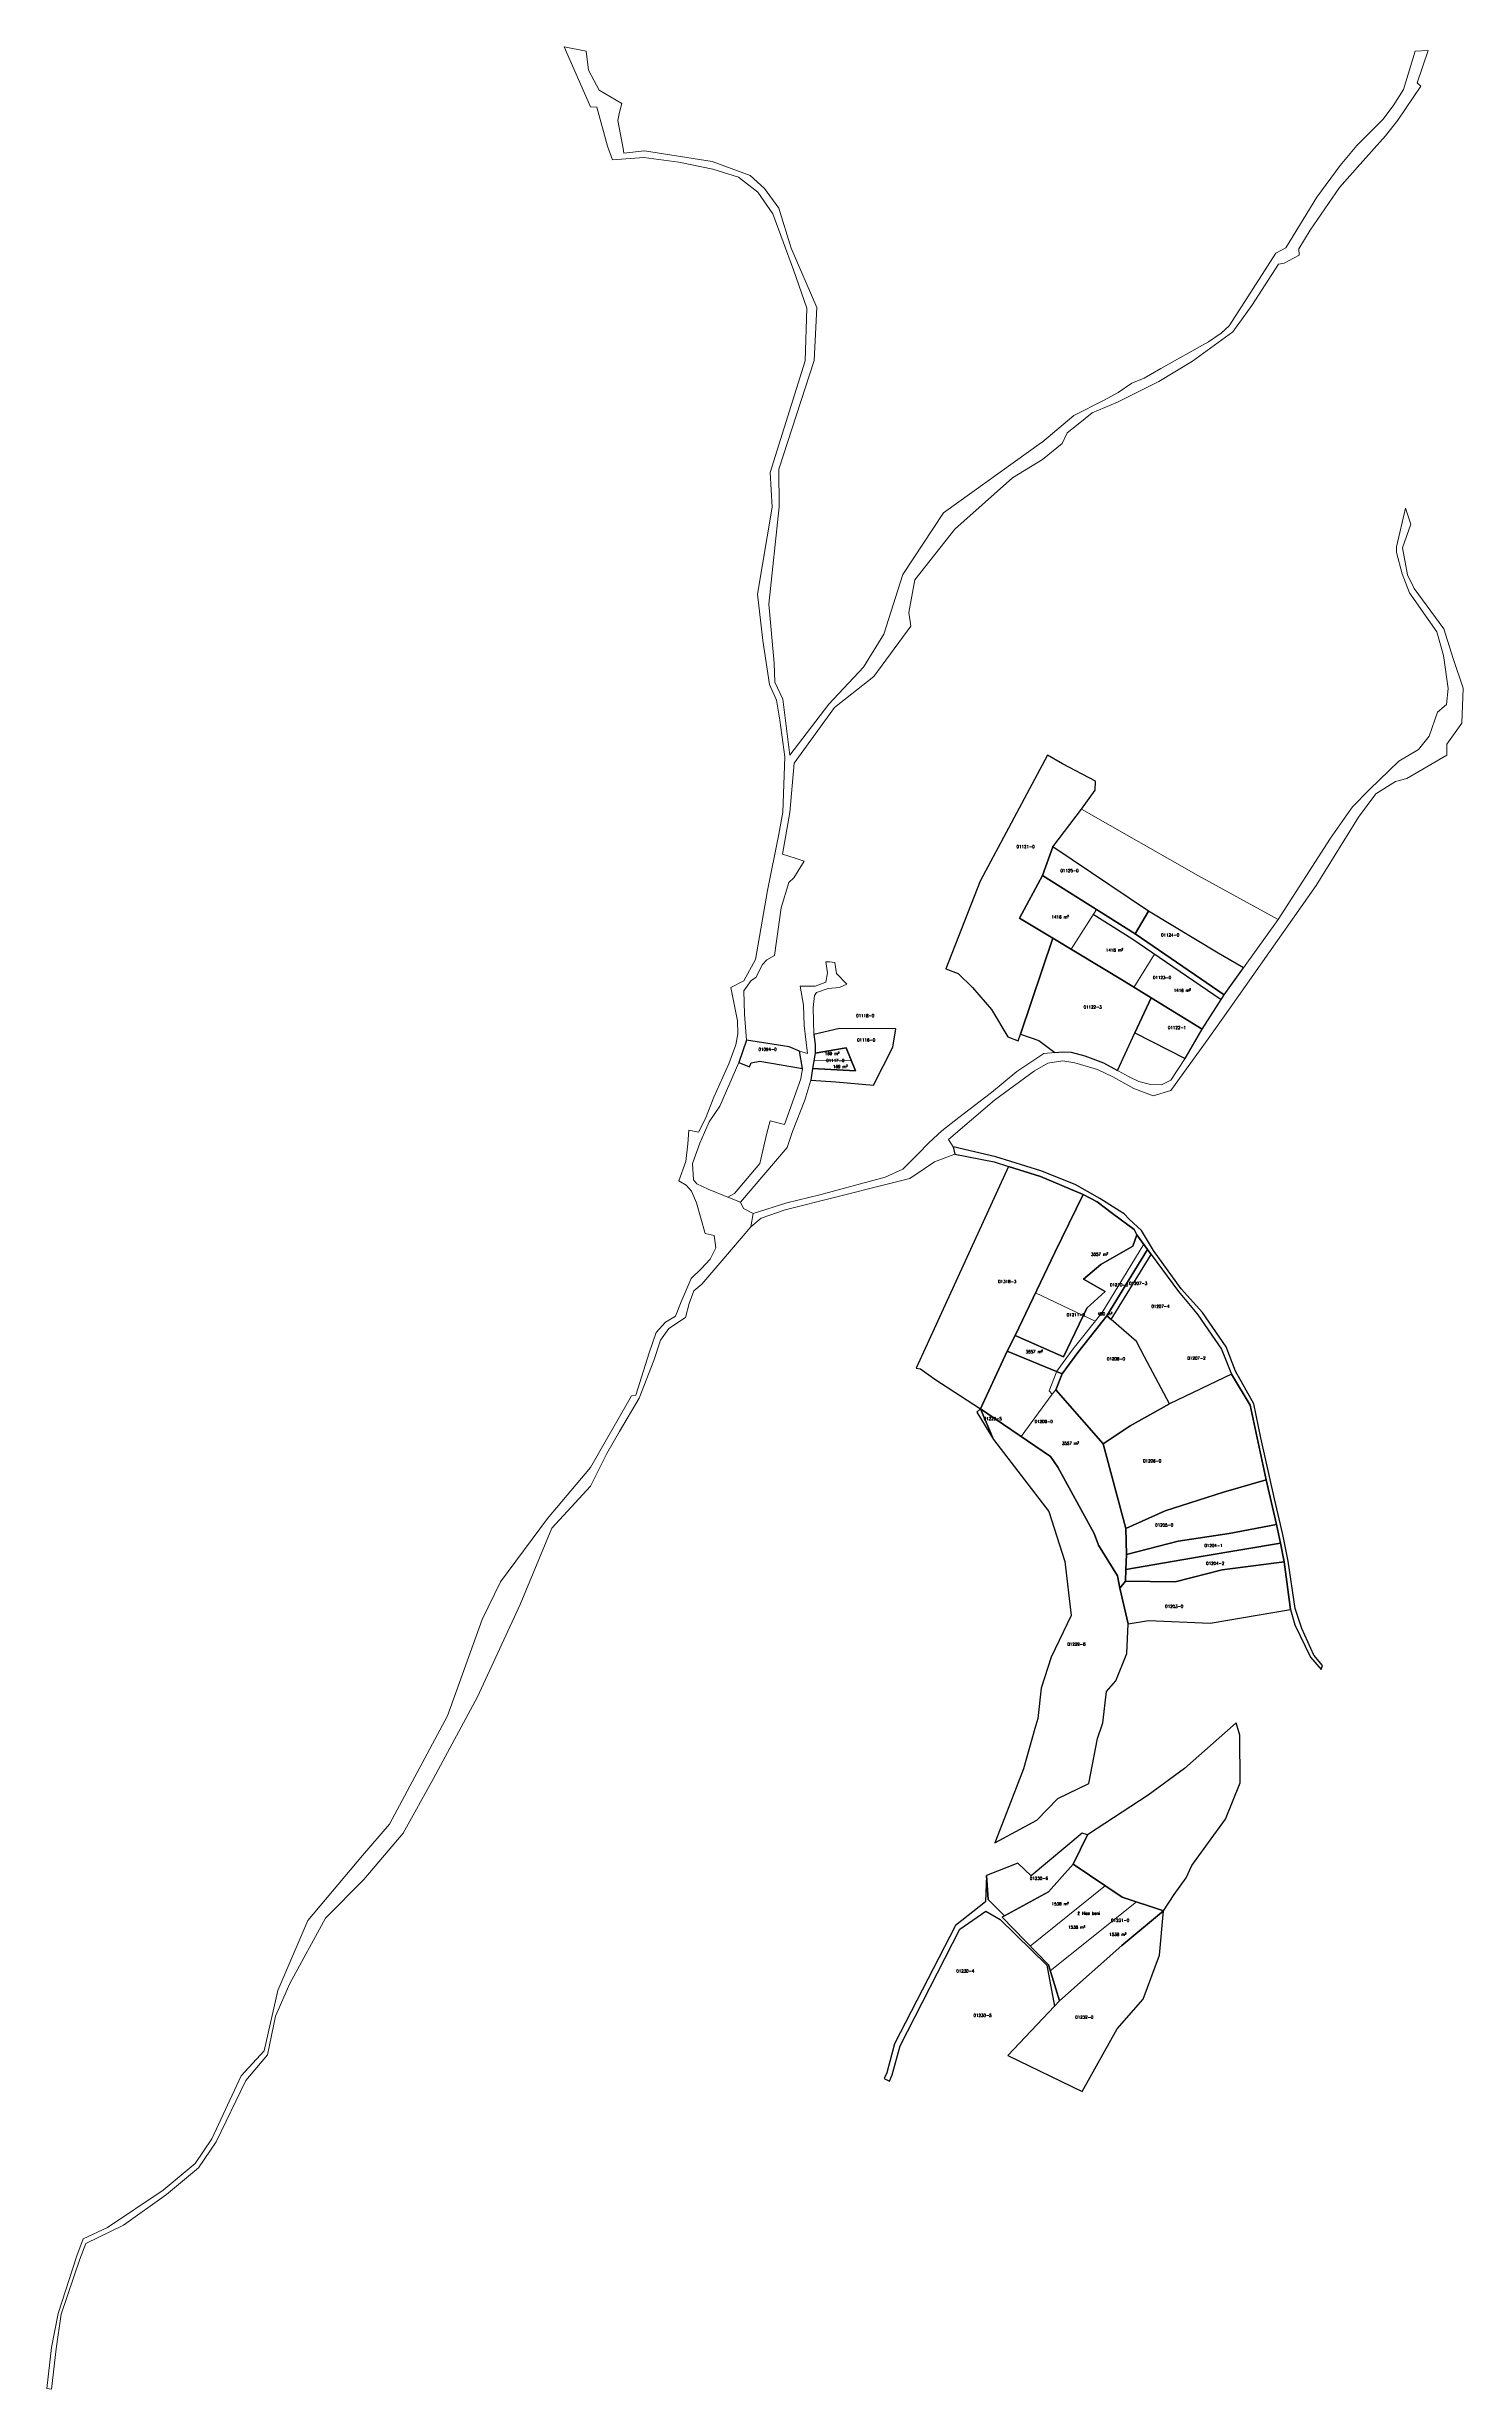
# Model space of a CAD drawing. Header units: metres. Extents: x 7510550 to 7511528, y 4687677 to 4689293.
import ezdxf

# ---------------------------------------------------------------- set-up
doc = ezdxf.new("R2010")
doc.units = ezdxf.units.M
for name, color, linetype, lineweight in [('Ndarje e re', 1, 'Continuous', 0), ('NERODIME_E_EPERME_PAR_PARC', 7, 'Continuous', 0), ('Nr Parceles Baze', 7, 'Continuous', 0), ('Nr-Kojshi', 251, 'Continuous', 0), ('Parc-Kojshi', 251, 'Continuous', 0), ('Parc-Re', 1, 'Continuous', 0), ('Parcela Baze', 7, 'Continuous', 0), ('ZASKOK_PAR_PARCELGEOM_ILI', 7, 'Continuous', 0)]:
    doc.layers.add(name, color=color, linetype=linetype, lineweight=lineweight)
doc.styles.get("Standard").update_dxf_attribs({"font": 'simplex.shx'})

msp = doc.modelspace()

# ---------------------------------------------------------------- linework, layer by layer
at = {"layer": 'Ndarje e re', "flags": 128}
for points in [[(7511256.9, 4688670.4), (7511274.4, 4688697.9)], [(7511300.2, 4688644.1), (7511314.6, 4688666.9)], [(7511105.3, 4688593.6), (7511079.4, 4688593.3)], [(7511243.8, 4688363.4), (7511241.8, 4688365.6), (7511247.2, 4688379.3), (7511258.5, 4688394.6), (7511278.3, 4688419.8), (7511307.2, 4688466.8)], [(7511273.5, 4688413.7), (7511232.4, 4688433.3)], [(7511243.8, 4688363.4), (7511222.5, 4688334.1)], [(7511246.5, 4688366.4), (7511243.8, 4688363.4)], [(7511228.8, 4687982.4), (7511280.6, 4688024.2)], [(7511242.6, 4687965.3), (7511302, 4688013.1)]]:
    msp.add_lwpolyline(points, dxfattribs=at)
at = {"layer": 'Ndarje e re', "lineweight": -3, "flags": 128}
msp.add_lwpolyline([(7511360.5, 4688635.6), (7511299, 4688677.6), (7511272.3, 4688694.5)], dxfattribs=at)
at = {"layer": 'NERODIME_E_EPERME_PAR_PARC', "lineweight": -3, "flags": 128}
msp.add_lwpolyline([(7511294.5, 4688234.2), (7511294.8, 4688242.4), (7511295.2, 4688252.6), (7511294.7, 4688270.7), (7511279, 4688329.1), (7511246.5, 4688366.4), (7511250.7, 4688377.4), (7511261.6, 4688392.1), (7511281.6, 4688417.5), (7511309.7, 4688463.2)], dxfattribs=at)
at = {"layer": 'Parc-Kojshi', "linetype": 'Continuous'}
for points in [[(7511035.9, 4688478.8), (7511037.5, 4688488.1), (7511030.8, 4688491.4), (7511028.8, 4688495.8), (7511020.1, 4688499.2), (7511006.4, 4688504.9), (7510998.7, 4688508.6), (7510996.3, 4688511.3), (7510995.6, 4688522.6), (7511000.6, 4688536.5), (7511007.2, 4688551.2), (7511014.4, 4688562.2), (7511027.5, 4688592.2), (7511032.8, 4688607.6), (7511031.6, 4688625.5), (7511031.1, 4688641.7), (7511036.2, 4688648.9), (7511039.4, 4688650.9), (7511044, 4688659.8), (7511047, 4688663.2), (7511052.1, 4688666.2), (7511056.7, 4688699), (7511062.2, 4688716.4), (7511065.6, 4688719.7), (7511072.8, 4688731.1), (7511066.5, 4688733.2), (7511057.8, 4688736.1), (7511062.9, 4688764.8), (7511065.7, 4688798.8), (7511093.6, 4688837.2), (7511120.7, 4688858.7), (7511146.4, 4688893.4), (7511145, 4688902.8), (7511149.1, 4688925.3), (7511176.6, 4688960.3), (7511216.6, 4688995.7), (7511237.3, 4689008.4), (7511250.7, 4689019.5), (7511254.2, 4689026.7), (7511261.8, 4689032.9), (7511271.6, 4689040.7), (7511289.1, 4689047.9), (7511317.5, 4689062.3), (7511340.7, 4689076.3), (7511368.5, 4689096.6), (7511381.7, 4689114.7), (7511400.1, 4689143.1), (7511404.1, 4689143.8), (7511414.4, 4689149.4), (7511414.1, 4689153.7), (7511421.9, 4689166.6), (7511442.2, 4689196.2), (7511456.6, 4689212.3), (7511474.1, 4689231.8), (7511482.4, 4689242.5), (7511498.4, 4689266), (7511495.9, 4689268.3), (7511503.5, 4689290.7), (7511494.4, 4689290.2), (7511486.4, 4689263.7), (7511479.4, 4689252.4), (7511472.1, 4689243.1), (7511454.1, 4689225.1), (7511442.7, 4689211.3), (7511426.6, 4689189.5), (7511405.1, 4689154.4), (7511398.3, 4689150.7), (7511374.9, 4689114.3), (7511366, 4689100.7), (7511360.5, 4689095.6), (7511351.8, 4689089.6), (7511318.8, 4689071.1), (7511307.3, 4689064.5), (7511299, 4689061), (7511289.5, 4689054.6), (7511279.7, 4689049.4), (7511258.8, 4689038.7), (7511236.7, 4689020.2), (7511236.5, 4689020.1), (7511168.8, 4688971.5), (7511140.9, 4688929), (7511127.7, 4688887.9), (7511113.6, 4688865.1), (7511089.7, 4688839.5), (7511062.9, 4688804.3), (7511058, 4688842.9), (7511052.5, 4688854.8), (7511051.9, 4688867.8), (7511048.3, 4688908.5), (7511055.5, 4688975.7), (7511055.2, 4689001.7), (7511079.7, 4689076.7), (7511081.5, 4689113.4), (7511063.7, 4689154.2), (7511055.1, 4689181.9), (7511045.4, 4689195.5), (7511035.4, 4689204.3), (7511009.2, 4689214.1), (7510962.5, 4689221.4), (7510948.2, 4689219.7), (7510947.7, 4689223), (7510944.1, 4689242.4), (7510945.2, 4689248), (7510946.9, 4689254.2), (7510931.2, 4689263.2), (7510923.8, 4689277.2), (7510922.2, 4689290.3), (7510907, 4689293.2), (7510925.1, 4689251.9), (7510929.5, 4689251.6), (7510936.9, 4689224.6), (7510940.3, 4689215.3), (7510961.9, 4689216.8), (7510986.1, 4689213.5), (7511009.7, 4689208.7), (7511027.3, 4689203.3), (7511040.7, 4689192.8), (7511051, 4689178), (7511065.3, 4689139.2), (7511074.6, 4689112.8), (7511073.3, 4689076.4), (7511049.2, 4688999.4), (7511050.6, 4688975.5), (7511040.4, 4688915.4), (7511044.1, 4688883.4), (7511048.8, 4688853.1), (7511053.7, 4688842.4), (7511055.8, 4688828.6), (7511059.4, 4688803.2), (7511057.9, 4688765.1), (7511055.1, 4688749.9), (7511047.3, 4688711), (7511039.1, 4688663.3), (7511031.1, 4688648.7), (7511022, 4688644.1), (7511026.6, 4688621), (7511027, 4688612), (7511025.5, 4688604.5), (7511020.7, 4688591.3), (7511010.3, 4688568.4), (7511004.6, 4688553.6), (7510999.7, 4688544.1), (7510993, 4688545.5), (7510992.3, 4688536.1), (7510991.1, 4688523.9), (7510986.2, 4688510.5), (7510991.3, 4688507.7), (7510994.9, 4688503.5), (7510998.4, 4688495.4), (7511004.4, 4688474.3), (7511010.5, 4688472.8), (7511011.6, 4688464.3), (7511007.7, 4688456.6), (7511001.7, 4688449.8), (7510994.7, 4688443.1), (7510987.7, 4688427.1), (7510983.8, 4688417.2), (7510976.9, 4688413), (7510970.6, 4688405.8), (7510965.7, 4688391.8), (7510956.4, 4688362.6), (7510953.4, 4688362.1), (7510925.1, 4688312.7), (7510895.4, 4688277.6), (7510863, 4688233.8), (7510850.3, 4688207.8), (7510826.5, 4688141.4), (7510786.4, 4688066.5), (7510767.8, 4688045), (7510730.1, 4688000.2), (7510709.4, 4687951.7), (7510700, 4687910.1), (7510684, 4687892.9), (7510663.8, 4687849.4), (7510652.4, 4687832.3), (7510630.1, 4687814), (7510591.7, 4687788.2), (7510575, 4687780.4), (7510570.6, 4687768.7), (7510557.8, 4687728.9), (7510553.1, 4687705.3), (7510549.9, 4687677.1), (7510553.1, 4687676.7), (7510556.4, 4687704.6), (7510559.8, 4687728.4), (7510572.6, 4687766.3), (7510576.8, 4687777.2), (7510602.8, 4687789.9), (7510632.5, 4687811.1), (7510654.5, 4687829.5), (7510666.7, 4687847.4), (7510687.2, 4687889.7), (7510702.3, 4687907.4), (7510707.8, 4687934), (7510717.7, 4687956.6), (7510742.2, 4688001.8), (7510768.7, 4688028.3), (7510795.9, 4688060.4), (7510816.8, 4688098), (7510847.3, 4688154.5), (7510876.6, 4688218.1), (7510898.4, 4688270.9), (7510925.3, 4688299.9), (7510936.4, 4688322.3), (7510945.3, 4688337.6), (7510958.9, 4688360.6), (7510969, 4688386.6), (7510973.5, 4688400.6), (7510979.2, 4688408.6), (7510990.7, 4688416.3), (7510993.2, 4688426), (7510996.6, 4688434.6), (7511002, 4688439.3), (7511015.9, 4688455.4), (7511035.9, 4688478.8)], [(7511455.4, 4688761.6), (7511467.4, 4688777.6), (7511480.8, 4688786.1), (7511488.7, 4688788.3), (7511516.3, 4688804.3), (7511516.4, 4688811.9), (7511526.6, 4688826.4), (7511527.6, 4688850.6), (7511520.6, 4688871.1), (7511514.2, 4688891.6), (7511493.9, 4688919.4), (7511489.2, 4688928.8), (7511485.8, 4688947.4), (7511491.5, 4688963.7), (7511487.9, 4688974.8), (7511481.7, 4688948.2), (7511481.6, 4688944.2), (7511485.4, 4688929.6), (7511490.5, 4688916.4), (7511509.5, 4688889.5), (7511514.1, 4688873.1), (7511517.3, 4688850.4), (7511516.1, 4688839.4), (7511509.9, 4688834.1), (7511504.1, 4688817.5), (7511496.7, 4688808.3), (7511483.1, 4688800.1), (7511462.9, 4688780.7), (7511451.2, 4688768.6), (7511447.4, 4688763.1), (7511436.1, 4688747), (7511399.8, 4688690.9), (7511376, 4688657.5), (7511362.7, 4688638.9), (7511347.5, 4688615.3), (7511335.1, 4688594.1), (7511325.9, 4688580), (7511319.4, 4688576.8), (7511311.8, 4688577.1), (7511303.7, 4688579.2), (7511297, 4688582.3), (7511279.4, 4688592.1), (7511266.5, 4688596.8), (7511257, 4688599.3), (7511251.2, 4688599.6), (7511238.2, 4688598.5), (7511219.4, 4688586), (7511201.9, 4688571.6), (7511179.5, 4688554.2), (7511167.8, 4688545.1), (7511159, 4688537), (7511150.9, 4688528.7), (7511140.7, 4688518.7), (7511128.5, 4688513), (7511083.5, 4688501), (7511060.7, 4688495.4), (7511037.5, 4688488.1), (7511035.9, 4688478.8), (7511043.1, 4688484.8), (7511059.5, 4688490.6), (7511129, 4688508.1), (7511145.6, 4688512.2), (7511155.5, 4688518.9), (7511162.6, 4688523.6), (7511176.7, 4688528.9), (7511175.5, 4688534), (7511172.4, 4688539), (7511204, 4688566.3), (7511231.6, 4688586.5), (7511240.8, 4688591.7), (7511251.2, 4688593.5), (7511259.6, 4688592.1), (7511275.1, 4688587.5), (7511285.7, 4688582.3), (7511300.3, 4688574.3), (7511313.5, 4688569.2), (7511325.9, 4688572.9), (7511351.5, 4688608.6), (7511366.8, 4688630), (7511426.2, 4688714.3), (7511455.4, 4688761.6)], [(7511399.8, 4688690.9), (7511344.9, 4688721), (7511264.1, 4688767.1), (7511244.3, 4688741.1), (7511310.3, 4688696.6), (7511358.4, 4688667.7), (7511376, 4688657.5), (7511399.8, 4688690.9)], [(7511060.9, 4688533.6), (7511064.6, 4688544.7), (7511073.2, 4688566.3), (7511077.4, 4688580.1), (7511078.5, 4688588.1), (7511080.4, 4688598.6), (7511080.3, 4688604.7), (7511079.4, 4688611.6), (7511079, 4688630.2), (7511079.8, 4688638.5), (7511081.2, 4688640.6), (7511089.3, 4688643.4), (7511097.1, 4688643.9), (7511102.1, 4688646.3), (7511095.1, 4688653.6), (7511093.8, 4688661.3), (7511090.2, 4688661.7), (7511087.7, 4688661.7), (7511088.9, 4688654.2), (7511087.7, 4688647.8), (7511080.3, 4688645), (7511070, 4688645), (7511072.2, 4688631.7), (7511072.8, 4688617.7), (7511075, 4688598.5), (7511069.4, 4688600.1), (7511071.5, 4688588), (7511070.4, 4688580.9), (7511059.2, 4688549.5), (7511049.3, 4688552), (7511047, 4688543.4), (7511042.1, 4688522.6), (7511024.6, 4688501.8), (7511020.1, 4688499.2), (7511028.8, 4688495.8), (7511060.9, 4688533.6)]]:
    msp.add_lwpolyline(points, close=True, dxfattribs=at)
at = {"layer": 'Parc-Kojshi', "lineweight": -3, "flags": 128}
for points in [[(7511244.3, 4688678), (7511221.3, 4688691.8), (7511237.3, 4688721.4), (7511244.3, 4688741.1), (7511264.1, 4688767.1), (7511273.5, 4688780.1), (7511273.8, 4688786.5), (7511251.1, 4688798.3), (7511240.7, 4688804.3), (7511194.3, 4688717.3), (7511170.6, 4688656.8), (7511179, 4688653.6), (7511188.8, 4688644), (7511202, 4688628.8), (7511213.4, 4688610), (7511220.5, 4688607.1), (7511222.1, 4688611.9)], [(7511244.3, 4688741.1), (7511237.3, 4688721.4), (7511301.2, 4688681), (7511310.3, 4688696.6)], [(7511358.4, 4688667.7), (7511310.3, 4688696.6), (7511301.2, 4688681), (7511362.7, 4688638.9), (7511376, 4688657.5)], [(7511293.5, 4688648.3), (7511244.3, 4688678), (7511222.1, 4688611.9), (7511234.6, 4688607.4), (7511245.8, 4688599.2), (7511251.2, 4688599.6), (7511257, 4688599.3), (7511266.5, 4688596.8), (7511279.4, 4688592.1), (7511288.9, 4688586.7), (7511301, 4688612.7), (7511312.2, 4688636.8)], [(7511347.5, 4688615.3), (7511312.2, 4688636.8), (7511301, 4688612.7), (7511335.7, 4688595.1)], [(7511347.7, 4688419.6), (7511332.9, 4688436), (7511313.8, 4688462.4), (7511305.5, 4688476.2), (7511297.1, 4688484.2), (7511293.7, 4688487.8), (7511290.7, 4688489.7), (7511276.7, 4688498.3), (7511259.7, 4688508.1), (7511236.1, 4688517.4), (7511204.9, 4688527.1), (7511175.5, 4688534), (7511176.7, 4688528.9), (7511203.9, 4688523.6), (7511213.7, 4688520.5), (7511235.8, 4688513.6), (7511265.4, 4688501.2), (7511274.9, 4688496.1), (7511285.5, 4688488.1), (7511300.4, 4688476.9), (7511302.4, 4688473.4), (7511309.7, 4688463.2), (7511312.2, 4688459.7), (7511331, 4688434.1), (7511341.4, 4688421.8), (7511344.5, 4688418.1), (7511360.8, 4688394.5), (7511367.6, 4688377.1), (7511380.6, 4688355.7), (7511391.6, 4688304.3), (7511398.8, 4688273.5), (7511401.4, 4688260.5), (7511404.1, 4688247.6), (7511408.5, 4688214.8), (7511411.3, 4688204.1), (7511422.3, 4688181.9), (7511429.6, 4688173.4), (7511430.4, 4688176.2), (7511424.5, 4688183.2), (7511416.2, 4688201.6), (7511411.6, 4688215.4), (7511406.8, 4688248), (7511403.2, 4688266.6), (7511397.4, 4688291.1), (7511388, 4688333.3), (7511383.1, 4688356.7), (7511370.5, 4688379.3), (7511363.9, 4688396.1)], [(7511265.4, 4688501.2), (7511235.8, 4688513.6), (7511213.7, 4688520.5), (7511150, 4688381.4), (7511153.1, 4688380.8), (7511162.8, 4688373.6), (7511194.4, 4688353.2), (7511212.8, 4688393.1), (7511218.4, 4688403.8), (7511245.8, 4688461.2)], [(7511312.2, 4688459.7), (7511309.7, 4688463.2), (7511281.6, 4688417.5), (7511284.7, 4688414.8)], [(7511302.1, 4688399.6), (7511284.7, 4688414.8), (7511281.6, 4688417.5), (7511261.6, 4688392.1), (7511250.7, 4688377.4), (7511246.5, 4688366.4), (7511279, 4688329.1), (7511297.7, 4688341.6), (7511324.8, 4688356.6), (7511307.7, 4688389)], [(7511391.6, 4688304.3), (7511380.6, 4688355.7), (7511367.6, 4688377.1), (7511324.8, 4688356.6), (7511297.7, 4688341.6), (7511279, 4688329.1), (7511294.7, 4688270.7), (7511321.9, 4688282.8), (7511362.1, 4688295.7)], [(7511194.4, 4688353.2), (7511192, 4688351), (7511203.5, 4688332)], [(7511247.8, 4688312.9), (7511242.7, 4688320.4), (7511194.4, 4688353.2), (7511203.5, 4688332), (7511241.7, 4688282.3), (7511252.6, 4688247.9), (7511256.9, 4688210.6), (7511243.2, 4688181.8), (7511236.4, 4688160.5), (7511233.9, 4688139.5), (7511231.9, 4688132.6), (7511224.1, 4688104.7), (7511211.2, 4688071.4), (7511204.3, 4688053.6), (7511233.3, 4688069.4), (7511247.8, 4688084.3), (7511269.3, 4688094.7), (7511275.1, 4688125.6), (7511278.8, 4688136.5), (7511281.5, 4688158.1), (7511287.9, 4688165.4), (7511295.4, 4688184.4), (7511296.3, 4688204.8), (7511290.5, 4688229.4), (7511288.9, 4688238), (7511275.8, 4688259.1), (7511272.8, 4688267.3)], [(7511398.8, 4688273.5), (7511391.6, 4688304.3), (7511362.1, 4688295.7), (7511321.9, 4688282.8), (7511294.7, 4688270.7), (7511295.2, 4688252.6), (7511330.9, 4688262), (7511366.1, 4688267.2)], [(7511348.1, 4688251.5), (7511401.4, 4688260.5), (7511398.8, 4688273.5), (7511366.1, 4688267.2), (7511330.9, 4688262), (7511295.2, 4688252.6), (7511294.8, 4688242.4)], [(7511404.1, 4688247.6), (7511361.2, 4688242.1), (7511328.7, 4688233.8), (7511294.5, 4688234.2), (7511290.5, 4688229.4), (7511296.3, 4688204.8), (7511310.4, 4688207.2), (7511352.9, 4688205.3), (7511408.5, 4688214.8)], [(7511361.2, 4688242.1), (7511404.1, 4688247.6), (7511401.4, 4688260.5), (7511348.1, 4688251.5), (7511294.8, 4688242.4), (7511294.5, 4688234.2), (7511328.7, 4688233.8)], [(7511363.5, 4688070), (7511373.7, 4688095.1), (7511373.4, 4688127.9), (7511371, 4688136.5), (7511335.3, 4688105), (7511310.1, 4688086.6), (7511268.3, 4688059.2), (7511258.4, 4688039), (7511292.2, 4688016.3), (7511320.8, 4688006.8), (7511328.2, 4688018.1), (7511336.5, 4688029.6), (7511340.3, 4688038), (7511351.9, 4688054)], [(7511258.4, 4688039), (7511268.3, 4688059.2), (7511264.7, 4688060.4), (7511229.4, 4688030.9), (7511220.1, 4688039.6), (7511198.5, 4688031.1), (7511199.7, 4688014.5), (7511211.1, 4688003.3), (7511241.4, 4688020)], [(7511199.7, 4688014.5), (7511198.5, 4688031.1), (7511197.8, 4688013), (7511177.1, 4687996.7), (7511135.1, 4687915), (7511129.7, 4687895), (7511128, 4687891), (7511131.6, 4687889.3), (7511133.5, 4687893.7), (7511138.9, 4687913.6), (7511180.2, 4687994.1), (7511198.1, 4688006.5), (7511207.9, 4688000.9), (7511240.2, 4687969.3), (7511245.6, 4687941), (7511249, 4687944.6), (7511241.4, 4687969.4), (7511209.4, 4688002.4), (7511211.1, 4688003.3)], [(7511306.8, 4687945.7), (7511318, 4687976.2), (7511320.8, 4688006.8), (7511291.9, 4687982.8), (7511249, 4687944.6), (7511245.6, 4687941), (7511213.3, 4687907), (7511264.6, 4687882.1), (7511288.7, 4687925.3)]]:
    msp.add_lwpolyline(points, close=True, dxfattribs=at)
at = {"layer": 'Parc-Re', "lineweight": -3, "flags": 128}
msp.add_lwpolyline([(7511218.4, 4688403.8), (7511212.8, 4688393.1), (7511194.4, 4688353.2), (7511242.7, 4688320.4), (7511247.8, 4688312.9), (7511272.8, 4688267.3), (7511275.8, 4688259.1), (7511288.9, 4688238), (7511290.5, 4688229.4), (7511294.5, 4688234.2), (7511294.8, 4688242.4), (7511295.2, 4688252.6), (7511294.7, 4688270.7), (7511279, 4688329.1), (7511246.5, 4688366.4), (7511250.7, 4688377.4), (7511261.6, 4688392.1), (7511281.6, 4688417.5), (7511309.7, 4688463.2), (7511302.4, 4688473.4), (7511300.4, 4688476.9), (7511285.5, 4688488.1), (7511274.9, 4688496.1), (7511265.4, 4688501.2), (7511245.8, 4688461.2)], close=True, dxfattribs=at)
at = {"layer": 'Parcela Baze', "lineweight": -3, "flags": 128}
for points in [[(7511362.7, 4688638.9), (7511301.2, 4688681), (7511237.3, 4688721.4), (7511221.3, 4688691.8), (7511244.3, 4688678), (7511293.5, 4688648.3), (7511312.2, 4688636.8), (7511347.5, 4688615.3)], [(7511069.4, 4688600.1), (7511062.3, 4688603), (7511032.8, 4688607.6), (7511027.5, 4688592.2), (7511034.9, 4688589.2), (7511036.1, 4688591.9), (7511042.2, 4688593.1), (7511071.5, 4688588)], [(7511133.8, 4688602.8), (7511135.9, 4688615.5), (7511097.1, 4688615.8), (7511079.4, 4688611.6), (7511080.3, 4688604.7), (7511080.4, 4688598.6), (7511101.6, 4688602.4), (7511108.2, 4688586.6), (7511078.5, 4688588.1), (7511077.4, 4688580.1), (7511094.6, 4688578.8), (7511120.6, 4688576.7)], [(7511101.6, 4688602.4), (7511080.4, 4688598.6), (7511078.5, 4688588.1), (7511108.2, 4688586.6)], [(7511267.8, 4688422.8), (7511280.4, 4688434.3), (7511265.5, 4688442.8), (7511277.4, 4688452.9), (7511299.5, 4688465.4), (7511302.4, 4688473.4), (7511300.4, 4688476.9), (7511285.5, 4688488.1), (7511274.9, 4688496.1), (7511265.4, 4688501.2), (7511245.8, 4688461.2), (7511218.4, 4688403.8), (7511251.8, 4688389.1)], [(7511218.4, 4688403.8), (7511212.8, 4688393.1), (7511250.7, 4688377.4), (7511261.6, 4688392.1), (7511281.6, 4688417.5), (7511309.7, 4688463.2), (7511302.4, 4688473.4), (7511299.5, 4688465.4), (7511277.4, 4688452.9), (7511265.5, 4688442.8), (7511280.4, 4688434.3), (7511267.8, 4688422.8), (7511251.8, 4688389.1)], [(7511246.5, 4688366.4), (7511250.7, 4688377.4), (7511212.8, 4688393.1), (7511194.4, 4688353.2), (7511242.7, 4688320.4), (7511247.8, 4688312.9), (7511272.8, 4688267.3), (7511275.8, 4688259.1), (7511288.9, 4688238), (7511290.5, 4688229.4), (7511294.5, 4688234.2), (7511294.8, 4688242.4), (7511295.2, 4688252.6), (7511294.7, 4688270.7), (7511279, 4688329.1)], [(7511292.2, 4688016.3), (7511258.4, 4688039), (7511241.4, 4688020), (7511211.1, 4688003.3), (7511209.4, 4688002.4), (7511241.4, 4687969.4), (7511249, 4687944.6), (7511291.9, 4687982.8), (7511320.8, 4688006.8)]]:
    msp.add_lwpolyline(points, close=True, dxfattribs=at)
at = {"layer": 'ZASKOK_PAR_PARCELGEOM_ILI', "color": 7, "linetype": 'Continuous'}
msp.add_lwpolyline([(7511237.3, 4688721.4), (7511244.3, 4688741.1), (7511264.1, 4688767.1), (7511273.5, 4688780.1), (7511273.8, 4688786.5), (7511251.1, 4688798.3), (7511240.7, 4688804.3), (7511194.3, 4688717.3), (7511170.6, 4688656.8), (7511179, 4688653.6), (7511188.8, 4688644), (7511202, 4688628.8), (7511213.4, 4688610), (7511220.5, 4688607.1), (7511244.3, 4688678), (7511221.3, 4688691.8), (7511237.3, 4688721.4)], close=True, dxfattribs=at)

# ---------------------------------------------------------------- texts
at = {"layer": 'Ndarje e re'}
for s, p in [('1416 m²', (7511243.5, 4688691.7)), ('1416 m²', (7511281, 4688668.8)), ('1416 m²', (7511327.8, 4688641)), ('169 m²', (7511086.9, 4688597.4)), ('169 m²', (7511092.6, 4688588.4)), ('3557 m²', (7511270.7, 4688458.9)), ('480 m²', (7511275.3, 4688417.8)), ('3557 m²', (7511225.6, 4688391.6)), ('3557 m²', (7511250.6, 4688328.4)), ('1538 m²', (7511243.5, 4688010.6)), ('2 Hise beni', (7511261.3, 4688004.1)), ('1538 m²', (7511254.9, 4687994.5)), ('1538 m²', (7511283.3, 4687989.5))]:
    msp.add_text(s, height=2, dxfattribs=at).set_placement(p)
at = {"layer": 'Nr Parceles Baze'}
for s, p in [('01123-0', (7511313.5, 4688649.9)), ('01094-0', (7511041.2, 4688600.3)), ('01117-0', (7511087.9, 4688592.6)), ('01210-0', (7511283.8, 4688437.8)), ('01211-0', (7511254, 4688417.1)), ('01209-0', (7511231.8, 4688343.5)), ('01231-0', (7511284.6, 4687999.2))]:
    msp.add_text(s, height=2, dxfattribs=at).set_placement(p)
at = {"layer": 'Nr-Kojshi'}
for s, p in [('01121-0', (7511219.3, 4688740.2)), ('01125-0', (7511249.6, 4688723.7)), ('01124-0', (7511319.1, 4688679.2)), ('01118-0', (7511108.6, 4688623.5)), ('01122-3', (7511265.6, 4688629.5)), ('01116-0', (7511109.2, 4688606.8)), ('01122-1', (7511323.8, 4688615.3)), ('01318-3', (7511206.6, 4688440.1)), ('01207-3', (7511297, 4688438.8)), ('01207-4', (7511312.4, 4688422.9)), ('01208-0', (7511281.7, 4688386.7)), ('01207-2', (7511337.3, 4688387.2)), ('01229-5', (7511196.6, 4688345.4)), ('01206-0', (7511306.7, 4688316.3)), ('01205-0', (7511315, 4688272)), ('01204-1', (7511349, 4688257.9)), ('01204-2', (7511350.2, 4688245.6)), ('01203-0', (7511321.9, 4688215.9)), ('01229-6', (7511254.4, 4688189.8)), ('01230-6', (7511228.5, 4688028.2)), ('01230-4', (7511177.7, 4687964.2)), ('01230-5', (7511189.6, 4687933.6)), ('01232-0', (7511259.8, 4687932.4))]:
    msp.add_text(s, height=2, dxfattribs=at).set_placement(p)

doc.saveas('drawing.dxf')
